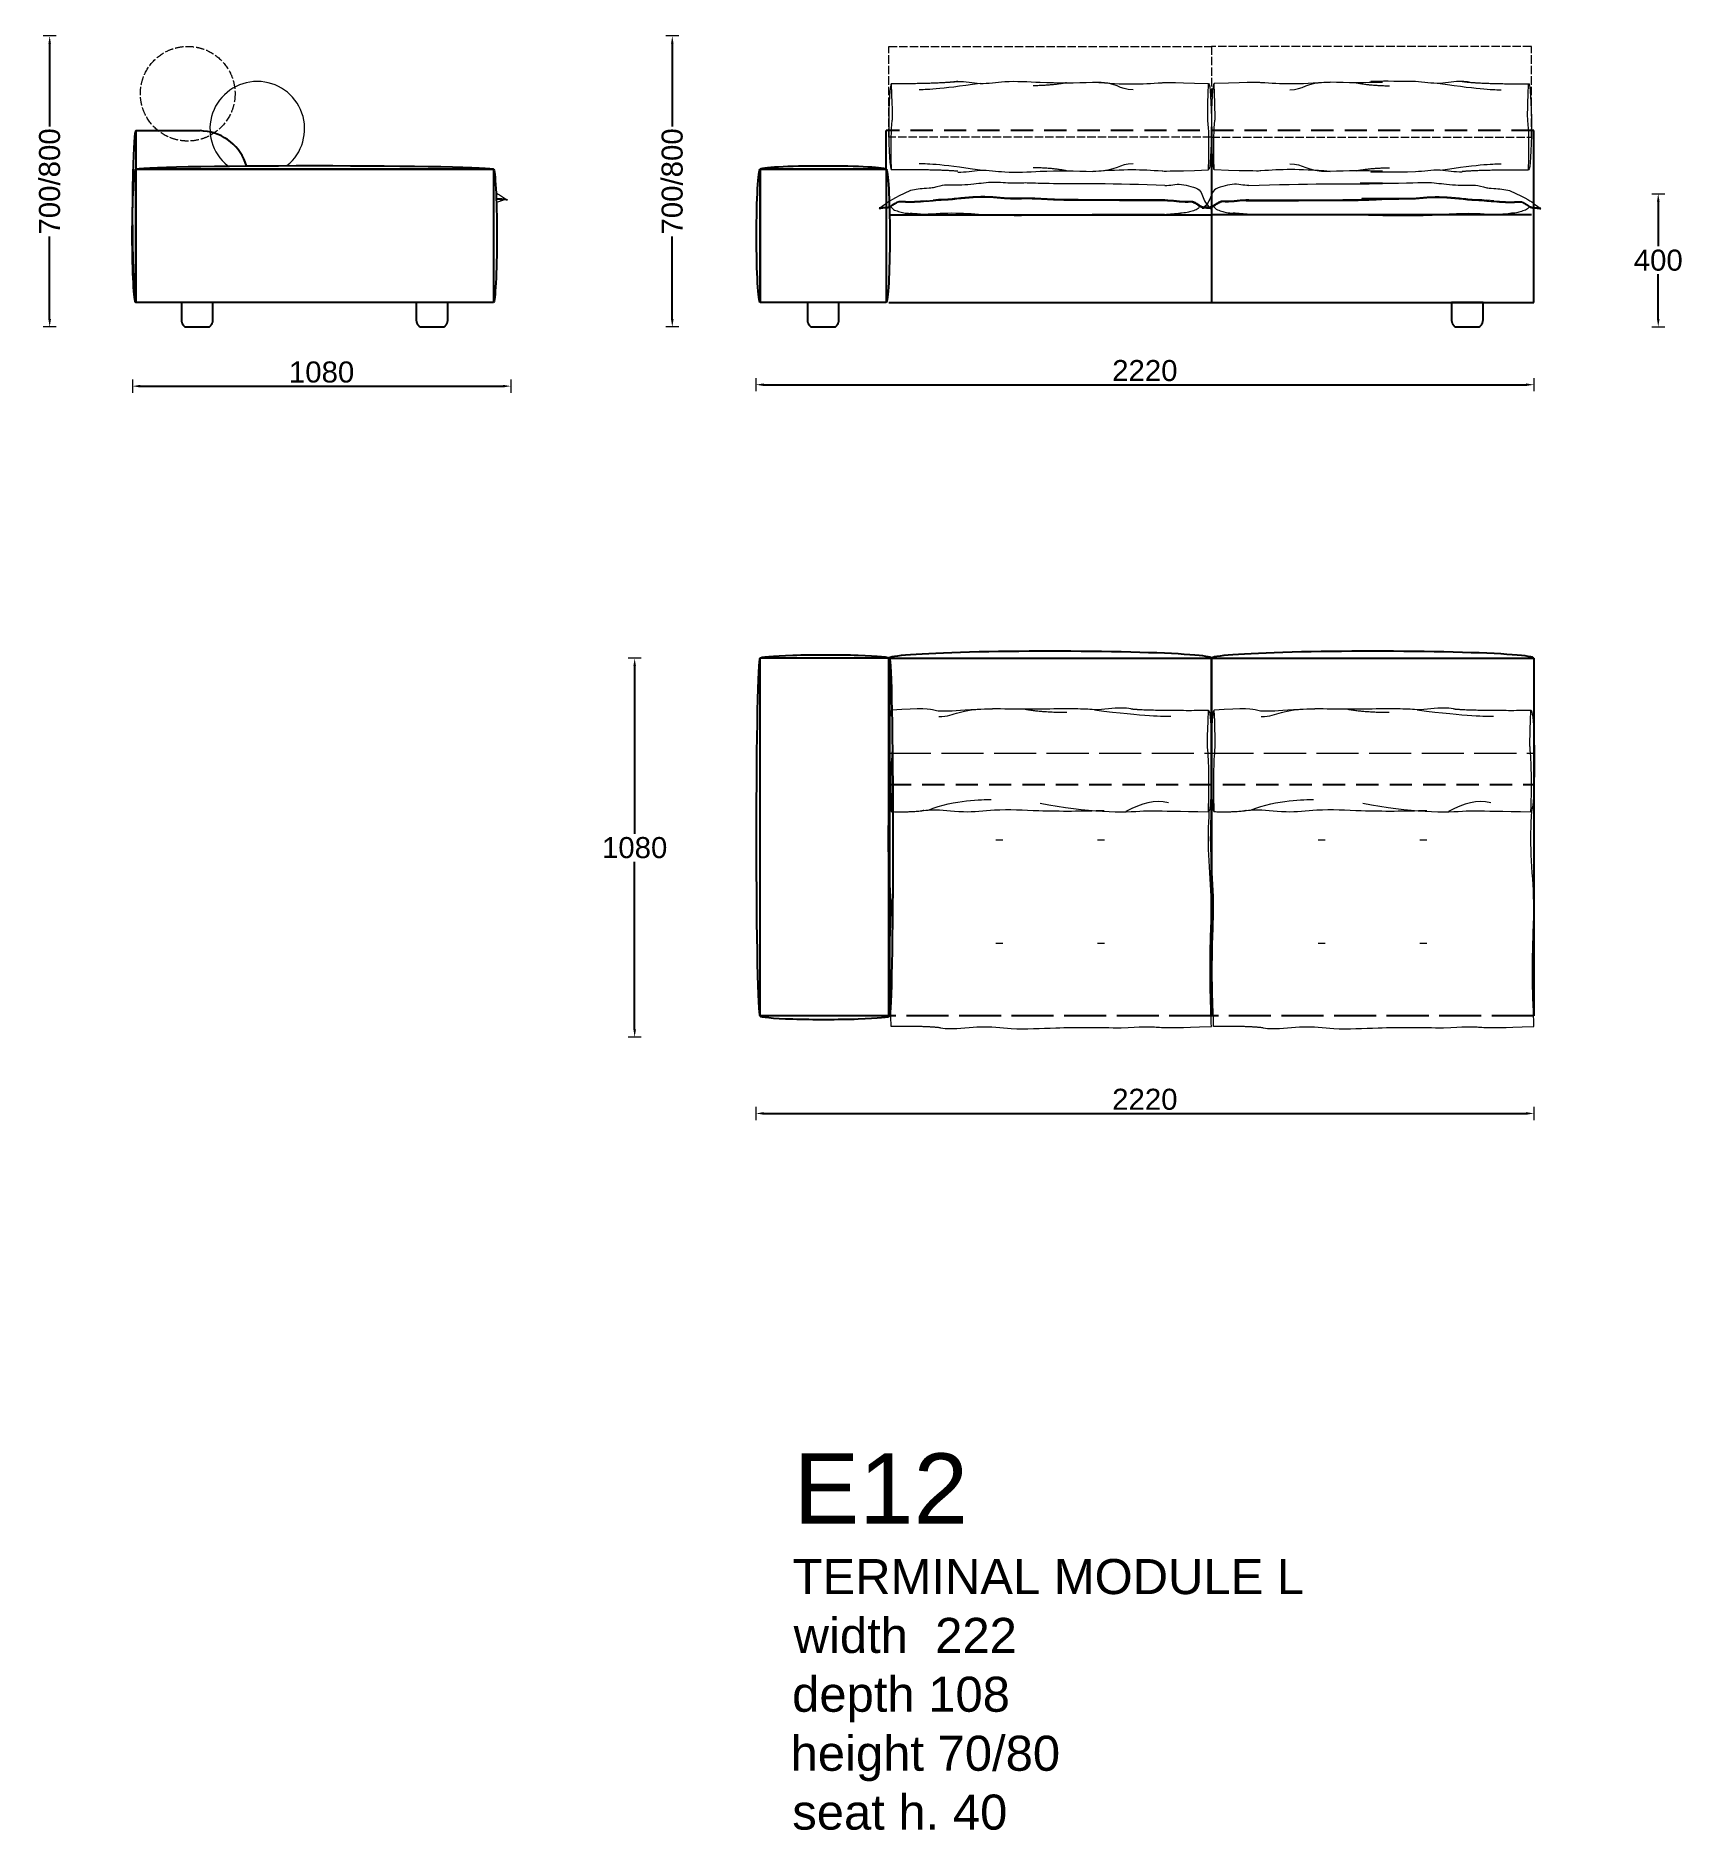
# Model space of a CAD drawing. Header units: millimetres. Extents: x 6668 to 47386, y -6732 to 35544.
# Drawn here: x 29141 to 33837, y 23814 to 28930 of the extents above; entities that cross this region are included whole.
import ezdxf

# ---------------------------------------------------------------- set-up
doc = ezdxf.new("R2010")
doc.units = ezdxf.units.MM
doc.linetypes.add('ACAD_ISO02W100', pattern=[15, 12, -3])
doc.linetypes.add('NASCOSTA', pattern=[9.525, 6.35, -3.175])
doc.layers.add('_ARREDO', color=7, linetype='Continuous')
doc.layers.add('TESTO', color=1, linetype='Continuous')
for name, color, linetype, lineweight in [('_CUSCINO SEDUTA', 8, 'Continuous', 9), ('_QUOTE', 1, 'Continuous', 9), ('_RULLO', 8, 'Continuous', 9)]:
    doc.layers.add(name, color=color, linetype=linetype, lineweight=lineweight)
doc.styles.add('Arial', font='arial.ttf')
doc.styles.get("Standard").update_dxf_attribs({"font": 'arial.ttf'})
doc.dimstyles.new('1_1', dxfattribs={"dimscale": 15, "dimtxt": 4, "dimasz": 1.5, "dimexe": 1.25, "dimexo": 2, "dimtad": 1, "dimtih": 1, "dimtoh": 1, "dimdec": 0, "dimtxsty": 'Standard', "dimcen": 2.5, "dimclrd": 256, "dimclre": 256, "dimclrt": 256, "dimadec": 0, "dimazin": 0, "dimtfac": 1, "dimtdec": 0, "dimtmove": 0, "dimatfit": 3, "dimfxl": 1.25, "dimfxlon": 1, "dimlwe": 0, "dimarcsym": 0})

msp = doc.modelspace()

# ---------------------------------------------------------------- texts
at = {"layer": 'TESTO', "style": 'Arial'}
for s, height, p in [('E12', 200, (31303.2, 24688.2)), ('TERMINAL MODULE L', 100, (31299.9, 24486.9)), ('width  222', 100, (31302.8, 24319.1)), ('depth 108', 100, (31298.4, 24151.4)), ('height 70/80', 100, (31294, 23983.1)), ('seat h. 40', 100, (31298.9, 23815.3))]:
    msp.add_text(s, height=height, dxfattribs=at).set_placement(p)

# ---------------------------------------------------------------- blocks, each defined once
blk = doc.blocks.new('mr_central_90')
at = {"layer": '_ARREDO'}
for p, q in [((-46, -101.99), (-46, 0.01)), ((-46, 0.01), (46, 0.01)), ((46, 0.01), (46, -101.99))]:
    blk.add_line(p, q, dxfattribs=at)
at = {"layer": '_ARREDO', "linetype": 'ACAD_ISO02W100'}
blk.add_line((46, -101.99), (-46, -101.99), dxfattribs=at)
at = {"layer": '_ARREDO'}
blk.add_ellipse((0, 0), major_axis=(46, 0.01), ratio=0.043679, start_param=-0.000011, end_param=3.141593, dxfattribs=at)
at = {"layer": '_CUSCINO SEDUTA'}
for p, q in [((-15.5, -51.74), (-13.5, -51.74)), ((13.5, -51.74), (15.5, -51.74)), ((-15.5, -81.24), (-13.5, -81.24)), ((13.5, -81.24), (15.5, -81.24))]:
    blk.add_line(p, q, dxfattribs=at)
at = {"layer": '_CUSCINO SEDUTA', "lineweight": 9}
for points, degree in [([(-46.11, -56.03), (-46.28, -51.96), (-46.22, -47.88), (-45.97, -43.81)], 3), ([(45.25, -56.05), (45.08, -51.89), (45.15, -47.72), (45.41, -43.56)], 3), ([(-45.38, -69.61), (-45.45, -65.09), (-45.92, -60.56), (-46.11, -56.03)], 3), ([(45.98, -69.63), (45.91, -65.11), (45.44, -60.59), (45.25, -56.05)], 3), ([(-45.57, -78.73), (-45.47, -75.69), (-45.33, -72.65), (-45.38, -69.61)], 3), ([(45.79, -78.75), (45.89, -75.71), (46.03, -72.67), (45.98, -69.63)], 3), ([(-45.62, -97.4), (-45.83, -91.16), (-45.77, -84.93), (-45.57, -78.73)], 3), ([(45.74, -97.43), (45.53, -91.19), (45.59, -84.96), (45.79, -78.75)], 3), ([(-45.36, -104.97), (-45.4, -102.45), (-45.53, -99.92), (-45.62, -97.4)], 3), ([(46, -104.99), (45.96, -102.47), (45.83, -99.95), (45.74, -97.43)], 3), ([(-31.25, -105.38), (-35.92, -104.86), (-45.36, -104.97)], 2), ([(-31.25, -105.38), (-30.37, -105.5), (-29.55, -105.57), (-28.74, -105.6)], 3), ([(-28.74, -105.6), (-26.1, -105.67), (-22.49, -105.16), (-19.87, -105.07)], 3), ([(-19.87, -105.07), (-16.96, -104.97), (-14.03, -105.38), (-11.08, -105.55)], 3), ([(-11.08, -105.55), (-6.88, -105.78), (-2.64, -105.52), (1.59, -105.37)], 3), ([(1.59, -105.37), (7.83, -105.16), (14.06, -105.21), (20.26, -105.42)], 3), ([(20.26, -105.42), (32.13, -104.67), (27.94, -105.33), (34.47, -105.26)], 3), ([(34.47, -105.26), (35.15, -105.31), (35.84, -105.38), (46, -104.99)], 3)]:
    blk.add_open_spline(points, degree=degree, dxfattribs=at)
at = {"layer": '_RULLO', "linetype": 'ACAD_ISO02W100'}
blk.add_lwpolyline([(-46, -0.01), (-46, -27.01), (46, -27.01), (46, -0.01)], close=True, dxfattribs=at)
at = {"layer": '_RULLO'}
blk.add_ellipse((-45.19, -29.31), major_axis=(0, 14.51), ratio=0.069077, start_param=0, end_param=3.141593, dxfattribs=at)
at = {"layer": '_RULLO', "extrusion": (0, 0, -1)}
blk.add_ellipse((45.17, -29.33), major_axis=(0, 14.51), ratio=0.069077, start_param=0, end_param=3.141593, dxfattribs=at)
at = {"layer": '_RULLO', "lineweight": 9}
for points, degree in [([(-33.17, -14.8), (-33.85, -14.42), (-36.86, -14.25), (-45.19, -14.8)], 3), ([(-44.92, -25.33), (-44.86, -24.64), (-44.8, -23.96), (-45.19, -14.8)], 3), ([(-16.45, -14.37), (-29.32, -15.12), (-31.08, -15.36), (-33.17, -14.8)], 3), ([(-31.79, -16.58), (-26.61, -16.58), (-26.61, -14.37), (-16.45, -14.37)], 3), ([(2.22, -14.42), (-4.02, -14.63), (-10.25, -14.57), (-16.45, -14.37)], 3), ([(-7.11, -14.55), (-1.61, -15.4), (4.73, -15.4)], 2), ([(10.02, -14.5), (8.27, -14.55), (6.45, -14.27), (2.22, -14.42)], 3), ([(12.68, -14.72), (11.58, -14.61), (11.1, -14.47), (10.02, -14.5)], 3), ([(20.55, -14.19), (17.91, -14.12), (15.31, -14.63), (12.68, -14.72)], 3), ([(12.68, -14.72), (27.39, -16.54), (32.41, -16.54), (34.44, -16.54)], 3), ([(23.06, -14.41), (22.19, -14.29), (21.36, -14.22), (20.55, -14.19)], 3), ([(23.06, -14.41), (27.73, -14.93), (45.17, -14.82)], 2), ([(44.91, -25.35), (44.85, -24.67), (44.79, -23.98), (45.17, -14.82)], 3), ([(-45.19, -43.82), (-45.47, -34.52), (-45.31, -29.91), (-44.92, -25.33)], 3), ([(45.17, -43.84), (45.46, -34.54), (45.29, -29.93), (44.91, -25.35)], 3), ([(-34.82, -43.27), (-27, -40.28), (-19.38, -40.28), (-16.86, -40.28)], 3), ([(33.72, -41.22), (29.7, -40.28), (26.26, -41.27), (21.63, -43.66)], 3), ([(-36.07, -43.41), (-37.66, -43.96), (-45.19, -43.82)], 2), ([(-36.07, -43.41), (-35.2, -43.29), (-34.38, -43.22), (-33.57, -43.19)], 3), ([(-33.57, -43.19), (-30.93, -43.11), (-28.32, -43.63), (-24.7, -43.72)], 3), ([(-24.7, -43.72), (-21.79, -43.82), (-18.86, -43.4), (-15.91, -43.24)], 3), ([(-15.91, -43.24), (-11.71, -43.01), (-7.47, -43.27), (-3.24, -43.42)], 3), ([(-3.24, -43.42), (3, -43.63), (9.23, -43.57), (15.43, -43.37)], 3), ([(-2.83, -41.27), (10.47, -44.06), (21.49, -43.96), (26.64, -43.53)], 3), ([(26.64, -43.53), (27.33, -43.47), (28.01, -43.41), (45.17, -43.8)], 3)]:
    blk.add_open_spline(points, degree=degree, dxfattribs=at)
blk = doc.blocks.new('armrest_38')
at = {"layer": '_ARREDO'}
for p, q in [((-19, -101.99), (-19, 0.01)), ((-19, -0.01), (18, 0.01)), ((18, -101.99), (18, 0.01)), ((-19, -101.99), (18, -101.99))]:
    blk.add_line(p, q, dxfattribs=at)
at = {"layer": '_ARREDO', "extrusion": (0, 0, -1)}
for centre, major_axis, ratio, start_param, end_param in [((-19, -50.99), (0, 51), 0.019608, 3.141593, 6.283185), ((-0.5, -101.99), (-18.5, 0), 0.054047, 3.14149, 6.304844)]:
    blk.add_ellipse(centre, major_axis=major_axis, ratio=ratio, start_param=start_param, end_param=end_param, dxfattribs=at)
at = {"layer": '_ARREDO'}
for centre, major_axis, ratio, start_param, end_param in [((-0.5, 0.01), (18.5, 0), 0.054047, -0.000103, 3.163251), ((18, -50.99), (0, 51), 0.019608, 3.141593, 6.283185)]:
    blk.add_ellipse(centre, major_axis=major_axis, ratio=ratio, start_param=start_param, end_param=end_param, dxfattribs=at)
blk = doc.blocks.new('*D346')
at = {"layer": '_QUOTE', "lineweight": 0, "transparency": 16777216}
for p, q in [((29416.3, 27950.2), (29416.3, 27912.7)), ((30496, 27950.2), (30496, 27912.7))]:
    blk.add_line(p, q, dxfattribs=at)
at = {"layer": '_QUOTE', "lineweight": -2, "transparency": 16777216}
blk.add_line((29438.8, 27931.4), (30473.5, 27931.4), dxfattribs=at)
at = {"layer": '_QUOTE', "transparency": 16777216}
for points in [[(29438.8, 27935.2), (29438.8, 27927.7), (29416.3, 27931.4)], [(30473.5, 27935.2), (30473.5, 27927.7), (30496, 27931.4)]]:
    blk.add_solid(points, dxfattribs=at)
at = {"layer": 'Defpoints', "color": 0, "transparency": 16777216}
for p in [(29416.3, 28459.2), (30496, 28463.3), (30496, 27931.4)]:
    blk.add_point(p, dxfattribs=at)
at = {"layer": '_QUOTE', "transparency": 16777216, "insert": (29956.1, 27971.4), "char_height": 60, "attachment_point": 5}
blk.add_mtext('1080', dxfattribs=at)
blk = doc.blocks.new('*D235')
at = {"layer": '_QUOTE', "lineweight": 0, "transparency": 16777216}
for p, q in [((31194.9, 27954.3), (31194.9, 27916.8)), ((33414.5, 27954.3), (33414.5, 27916.8))]:
    blk.add_line(p, q, dxfattribs=at)
at = {"layer": '_QUOTE', "lineweight": -2, "transparency": 16777216}
blk.add_line((31217.4, 27935.5), (33392, 27935.5), dxfattribs=at)
at = {"layer": '_QUOTE', "transparency": 16777216}
for points in [[(31217.4, 27939.3), (31217.4, 27931.8), (31194.9, 27935.5)], [(33392, 27939.3), (33392, 27931.8), (33414.5, 27935.5)]]:
    blk.add_solid(points, dxfattribs=at)
at = {"layer": 'Defpoints', "color": 0, "transparency": 16777216}
for p in [(33414.5, 28360.2), (31194.9, 28292.3), (33414.5, 27935.5)]:
    blk.add_point(p, dxfattribs=at)
at = {"layer": '_QUOTE', "transparency": 16777216, "insert": (32304.7, 27975.5), "char_height": 60, "attachment_point": 5}
blk.add_mtext('2220', dxfattribs=at)
blk = doc.blocks.new('*D236')
at = {"layer": '_QUOTE', "lineweight": 0, "transparency": 16777216}
for p, q in [((31194.9, 25876.3), (31194.9, 25838.8)), ((33414.5, 25876.3), (33414.5, 25838.8))]:
    blk.add_line(p, q, dxfattribs=at)
at = {"layer": '_QUOTE', "lineweight": -2, "transparency": 16777216}
blk.add_line((31217.4, 25857.5), (33392, 25857.5), dxfattribs=at)
at = {"layer": '_QUOTE', "transparency": 16777216}
for points in [[(31217.4, 25861.3), (31217.4, 25853.8), (31194.9, 25857.5)], [(33392, 25861.3), (33392, 25853.8), (33414.5, 25857.5)]]:
    blk.add_solid(points, dxfattribs=at)
at = {"layer": 'Defpoints', "color": 0, "transparency": 16777216}
for p in [(33414.5, 26282.2), (31194.9, 26214.3), (33414.5, 25857.5)]:
    blk.add_point(p, dxfattribs=at)
at = {"layer": '_QUOTE', "transparency": 16777216, "insert": (32304.7, 25897.5), "char_height": 60, "attachment_point": 5}
blk.add_mtext('2220', dxfattribs=at)
blk = doc.blocks.new('*D237')
at = {"layer": '_QUOTE', "lineweight": 0, "transparency": 16777216}
for p, q in [((30868, 27155.5), (30830.5, 27155.5)), ((30868, 26075), (30830.5, 26075))]:
    blk.add_line(p, q, dxfattribs=at)
at = {"layer": '_QUOTE', "lineweight": -2, "transparency": 16777216}
for p, q in [((30849.2, 27133), (30849.2, 26655.3)), ((30849.2, 26097.5), (30849.2, 26575.2))]:
    blk.add_line(p, q, dxfattribs=at)
at = {"layer": '_QUOTE', "transparency": 16777216}
for points in [[(30845.5, 27133), (30853, 27133), (30849.2, 27155.5)], [(30845.5, 26097.5), (30853, 26097.5), (30849.2, 26075)]]:
    blk.add_solid(points, dxfattribs=at)
at = {"layer": 'Defpoints', "color": 0, "transparency": 16777216}
for p in [(30849.2, 27155.5), (32574.9, 27155.5), (32493.6, 26075)]:
    blk.add_point(p, dxfattribs=at)
at = {"layer": '_QUOTE', "transparency": 16777216, "insert": (30849.2, 26615.2), "char_height": 60, "attachment_point": 5}
blk.add_mtext('1080', dxfattribs=at)
blk = doc.blocks.new('*D273')
at = {"layer": '_QUOTE', "lineweight": 0, "transparency": 16777216}
for p, q in [((29199.1, 28930.2), (29161.6, 28930.2)), ((29199.1, 28100.3), (29161.6, 28100.3))]:
    blk.add_line(p, q, dxfattribs=at)
at = {"layer": '_QUOTE', "lineweight": -2, "transparency": 16777216}
for p, q in [((29180.3, 28907.7), (29180.3, 28672.1)), ((29180.3, 28122.8), (29180.3, 28358.4))]:
    blk.add_line(p, q, dxfattribs=at)
at = {"layer": '_QUOTE', "transparency": 16777216}
for points in [[(29176.6, 28907.7), (29184.1, 28907.7), (29180.3, 28930.2)], [(29176.6, 28122.8), (29184.1, 28122.8), (29180.3, 28100.3)]]:
    blk.add_solid(points, dxfattribs=at)
at = {"layer": 'Defpoints', "color": 0, "transparency": 16777216}
for p in [(29750.4, 28930.2), (29180.3, 28100.3), (29942.8, 28100.3)]:
    blk.add_point(p, dxfattribs=at)
at = {"layer": '_QUOTE', "transparency": 16777216, "insert": (29180.3, 28515.2), "char_height": 60, "attachment_point": 5, "rotation": 90}
blk.add_mtext('700/800', dxfattribs=at)
blk = doc.blocks.new('*D274')
at = {"layer": '_QUOTE', "lineweight": 0, "transparency": 16777216}
for p, q in [((30975.3, 28930.2), (30937.8, 28930.2)), ((30975.3, 28100.3), (30937.8, 28100.3))]:
    blk.add_line(p, q, dxfattribs=at)
at = {"layer": '_QUOTE', "lineweight": -2, "transparency": 16777216}
for p, q in [((30956.5, 28907.7), (30956.5, 28672.1)), ((30956.5, 28122.8), (30956.5, 28358.4))]:
    blk.add_line(p, q, dxfattribs=at)
at = {"layer": '_QUOTE', "transparency": 16777216}
for points in [[(30952.8, 28907.7), (30960.3, 28907.7), (30956.5, 28930.2)], [(30952.8, 28122.8), (30960.3, 28122.8), (30956.5, 28100.3)]]:
    blk.add_solid(points, dxfattribs=at)
at = {"layer": 'Defpoints', "color": 0, "transparency": 16777216}
for p in [(31526.6, 28930.2), (30956.5, 28100.3), (31719, 28100.3)]:
    blk.add_point(p, dxfattribs=at)
at = {"layer": '_QUOTE', "transparency": 16777216, "insert": (30956.5, 28515.2), "char_height": 60, "attachment_point": 5, "rotation": 90}
blk.add_mtext('700/800', dxfattribs=at)
blk = doc.blocks.new('*D302')
at = {"layer": '_QUOTE', "lineweight": 0, "transparency": 16777216}
for p, q in [((33750.6, 28480.3), (33788.1, 28480.3)), ((33750.6, 28100.3), (33788.1, 28100.3))]:
    blk.add_line(p, q, dxfattribs=at)
at = {"layer": '_QUOTE', "lineweight": -2, "transparency": 16777216}
for p, q in [((33769.3, 28457.8), (33769.3, 28330.3)), ((33769.3, 28122.8), (33769.3, 28250.3))]:
    blk.add_line(p, q, dxfattribs=at)
at = {"layer": '_QUOTE', "transparency": 16777216}
for points in [[(33765.6, 28457.8), (33773.1, 28457.8), (33769.3, 28480.3)], [(33765.6, 28122.8), (33773.1, 28122.8), (33769.3, 28100.3)]]:
    blk.add_solid(points, dxfattribs=at)
at = {"layer": 'Defpoints', "color": 0, "transparency": 16777216}
for p in [(33125.8, 28480.3), (33125.8, 28100.3), (33769.3, 28100.3)]:
    blk.add_point(p, dxfattribs=at)
at = {"layer": '_QUOTE', "transparency": 16777216, "insert": (33769.3, 28290.3), "char_height": 60, "attachment_point": 5}
blk.add_mtext('400', dxfattribs=at)
blk = doc.blocks.new('PIEDINO MIAMI SOFT_PANAMA H7CM')
at = {"color": 0, "linetype": 'ByBlock', "lineweight": -2}
for points in [[(45, 0), (-45, 0)], [(-45, 0), (-45, -50.4)], [(-45, -50.4), (-45, -51.2), (-44.9, -52), (-44.8, -52.9), (-44.7, -53.7), (-44.5, -54.5), (-44.4, -55.3), (-44.2, -56.1), (-43.9, -56.9), (-43.7, -57.7), (-43.4, -58.5), (-43.1, -59.3), (-42.7, -60), (-42.4, -60.8), (-42, -61.5), (-41.6, -62.2), (-41.1, -63), (-40.7, -63.6), (-40.2, -64.3), (-39.7, -65), (-39.1, -65.6), (-38.6, -66.2), (-38, -66.8), (-37.4, -67.4), (-36.8, -68), (-36.1, -68.5), (-35.5, -69), (-34.8, -69.5), (-34.1, -70)], [(34.1, -70), (34.8, -69.5), (35.5, -69), (36.1, -68.5), (36.8, -68), (37.4, -67.4), (38, -66.8), (38.6, -66.2), (39.1, -65.6), (39.7, -65), (40.2, -64.3), (40.7, -63.6), (41.1, -63), (41.6, -62.2), (42, -61.5), (42.4, -60.8), (42.7, -60), (43.1, -59.3), (43.4, -58.5), (43.7, -57.7), (43.9, -56.9), (44.2, -56.1), (44.4, -55.3), (44.5, -54.5), (44.7, -53.7), (44.8, -52.9), (44.9, -52), (45, -51.2), (45, -50.4)], [(45, -50.4), (45, 0)], [(-34.1, -70), (34.1, -70)]]:
    blk.add_lwpolyline(points, dxfattribs=at)

# ---------------------------------------------------------------- dimensions: what is measured, and where the dimension line sits
at = {"layer": '_QUOTE'}
for base, p1, p2, picture, middle in [((29180.3, 28100.3), (29750.4, 28930.2), (29942.8, 28100.3), '*D273', (29180.3, 28515.2)), ((30956.5, 28100.3), (31526.6, 28930.2), (31719, 28100.3), '*D274', (30956.5, 28515.2))]:
    dim = msp.add_linear_dim(base=base, p1=p1, p2=p2, angle=90, text='700/800', dimstyle='1_1', dxfattribs=at)
    dim.commit()
    dim.dimension.update_dxf_attribs({"geometry": picture, "text_midpoint": middle, "text_rotation": 90})
for base, p1, p2, picture, middle in [((30496, 27931.4), (29416.3, 28459.2), (30496, 28463.3), '*D346', (29956.1, 27971.4)), ((33414.5, 27935.5), (31194.9, 28292.3), (33414.5, 28360.2), '*D235', (32304.7, 27975.5)), ((33414.5, 25857.5), (31194.9, 26214.3), (33414.5, 26282.2), '*D236', (32304.7, 25897.5))]:
    dim = msp.add_linear_dim(base=base, p1=p1, p2=p2, dimstyle='1_1', dxfattribs=at)
    dim.commit()
    dim.dimension.update_dxf_attribs({"geometry": picture, "text_midpoint": middle})
dim = msp.add_linear_dim(base=(33769.3, 28100.3), p1=(33125.8, 28480.3), p2=(33125.8, 28100.3), angle=90, text='400', dimstyle='1_1', dxfattribs=at)
dim.commit()
dim.dimension.update_dxf_attribs({"geometry": '*D302', "text_midpoint": (33769.3, 28290.3)})
dim = msp.add_linear_dim(base=(30849.231, 27155.4833), p1=(32493.5749, 26075.0016), p2=(32574.894, 27155.4833), angle=90, dimstyle='1_1', dxfattribs=at)
dim.commit()
dim.dimension.update_dxf_attribs({"geometry": '*D237', "text_midpoint": (30849.231, 26615.2424)})

# ---------------------------------------------------------------- linework, layer by layer
at = {"layer": '_ARREDO'}
for p, q in [((29426.1, 28660), (29426.1, 28170.3)), ((29426.1, 28660), (29587.5, 28660)), ((31566.9, 28550.1), (31566.9, 28660)), ((32494.5, 28671), (32494.5, 28170.3)), ((33414.5, 28170.3), (33414.5, 28660)), ((30446.1, 28550.3), (29426.1, 28550.3)), ((29426.1, 28550.3), (29426.1, 28170.3)), ((30446.1, 28550.3), (30446.1, 28170.3)), ((31566.9, 28550.1), (31206.9, 28550.1)), ((31206.9, 28550.1), (31206.9, 28170.3)), ((31206.9, 28170.3), (31206.9, 28550.1)), ((31206.9, 28550.1), (31566.9, 28550.1)), ((31566.9, 28550.1), (31566.9, 28170.3)), ((31566.9, 28550.1), (31566.9, 28170.3)), ((31574, 28420.3), (32494.5, 28420.3)), ((33407.4, 28420.3), (32494.5, 28420.3)), ((31566.9, 28170.3), (31206.9, 28170.3)), ((31436.9, 28170.3), (31316.9, 28170.3)), ((31574, 28170.3), (32494.5, 28170.3)), ((32494.5, 28170.3), (33414.5, 28170.3))]:
    msp.add_line(p, q, dxfattribs=at)
for points in [[(29426.1, 28660), (29610, 28660)], [(29619.5, 28658.5), (29610, 28660)]]:
    msp.add_lwpolyline(points, dxfattribs=at)
at = {"layer": '_ARREDO', "linetype": 'NASCOSTA', "ltscale": 10}
for points in [[(33414.5, 28660), (31566.9, 28660)], [(31574.5, 26795.4), (33414.5, 26795.4)]]:
    msp.add_lwpolyline(points, dxfattribs=at)
at = {"layer": '_ARREDO'}
msp.add_lwpolyline([(30446.1, 28170.3), (29426.1, 28170.3), (29426.1, 28550.3), (30446.1, 28550.3)], close=True, dxfattribs=at)
msp.add_arc((29609.2, 28520.6), 138.3, 16.3327, 85.719, dxfattribs=at)
msp.add_ellipse((29426.1, 28415.4), major_axis=(0, 244.6), ratio=0.040884, start_param=0, end_param=3.141593, dxfattribs=at)
at = {"layer": '_ARREDO', "extrusion": (0, 0, -1)}
for centre, major_axis, ratio in [((29426.1, 28360.3), (0, 190), 0.052632), ((29936.1, 28550.3), (510, 0), 0.019608), ((30446.1, 28360.3), (0, -190), 0.052632), ((31206.9, 28360.2), (0, 189.9), 0.052652), ((31386.9, 28550.1), (180, 0), 0.055556), ((31566.9, 28360.2), (0, -189.9), 0.052652)]:
    msp.add_ellipse(centre, major_axis=major_axis, ratio=ratio, start_param=3.141593, end_param=6.283185, dxfattribs=at)
at = {"layer": '_CUSCINO SEDUTA'}
for p, q in [((31681.3, 28459.9), (31701, 28461.3)), ((33300.2, 28459.9), (33280.5, 28461.3))]:
    msp.add_line(p, q, dxfattribs=at)
for points, degree in [([(31752.2, 28504.3), (31740.1, 28504.8), (31730.3, 28506), (31701, 28496.7)], 3), ([(31816.6, 28507.3), (31793.6, 28504.9), (31770.4, 28503.7), (31752.2, 28504.3)], 3), ([(31872.6, 28512.3), (31853.9, 28512.1), (31835.4, 28509.3), (31816.6, 28507.3)], 3), ([(31928, 28510.2), (31909.5, 28510.5), (31891, 28512.7), (31872.6, 28512.3)], 3), ([(31969.3, 28510.7), (31955.6, 28510.9), (31941.8, 28510), (31928, 28510.2)], 3), ([(32031.4, 28508.9), (31997.9, 28509.4), (31983.6, 28510.6), (31969.3, 28510.7)], 3), ([(32362, 28503.3), (32225.7, 28509.7), (32094.8, 28507.9), (32031.4, 28508.9)], 3), ([(32362, 28503.3), (32376.7, 28503.3), (32391.2, 28509), (32409.6, 28506.7)], 3), ([(32409.6, 28506.7), (32418.2, 28505.6), (32427.7, 28502.8), (32435.8, 28500.7)], 3), ([(32435.8, 28500.7), (32446.1, 28498), (32454.2, 28496.5), (32459.8, 28491)], 3), ([(32527.2, 28500.7), (32516.9, 28498), (32508.7, 28496.5), (32503.1, 28491)], 3), ([(32553.4, 28506.7), (32544.7, 28505.6), (32535.2, 28502.8), (32527.2, 28500.7)], 3), ([(32601, 28503.3), (32586.2, 28503.3), (32571.7, 28509), (32553.4, 28506.7)], 3), ([(32601, 28503.3), (32763.4, 28509.7), (32894.3, 28507.9), (32957.1, 28508.9)], 3), ([(32919.3, 28510.7), (32933, 28510.9), (32946.8, 28510), (32960.6, 28510.2)], 3), ([(32957.1, 28508.9), (32990.6, 28509.4), (33004.9, 28510.6), (32919.3, 28510.7)], 3), ([(32960.6, 28510.2), (33071.9, 28510.5), (33090.4, 28512.7), (33108.9, 28512.3)], 3), ([(33108.9, 28512.3), (33127.5, 28512.1), (33146.1, 28509.3), (33164.8, 28507.3)], 3), ([(33164.8, 28507.3), (33187.8, 28504.9), (33211, 28503.7), (33229.2, 28504.3)], 3), ([(33229.2, 28504.3), (33241.3, 28504.8), (33251.2, 28506), (33280.5, 28496.7)], 3), ([(30455, 28481.8), (30458.2, 28480), (30460.7, 28478.4), (30463.2, 28476.8)], 3), ([(30455.3, 28467.3), (30459.6, 28466.5), (30464.7, 28466.5), (30469.5, 28466.2)], 3), ([(30455.4, 28464.9), (30459.7, 28464.2), (30464.7, 28464.1), (30469.5, 28463.8)], 3), ([(30478, 28463.3), (30469.5, 28459.4), (30462.1, 28457.3), (30455.5, 28455.9)], 3), ([(30463.2, 28476.8), (30470.9, 28472), (30478.7, 28467.2), (30486.4, 28462.4)], 3), ([(30469.5, 28466.2), (30473.7, 28466), (30477.8, 28465.6), (30481.9, 28465.2)], 3), ([(30469.5, 28463.8), (30475.3, 28463.6), (30480.9, 28463), (30486.4, 28462.5)], 3), ([(31566, 28451.5), (31559.7, 28446.6), (31553.3, 28441.9), (31546.9, 28437.1)], 3), ([(31636.2, 28489.5), (31583.2, 28465), (31574.7, 28458.2), (31566, 28451.5)], 3), ([(31583.3, 28447.5), (31580.5, 28445.6), (31577.7, 28443.5), (31574.1, 28442.4)], 3), ([(31592.9, 28453.5), (31589.6, 28451.5), (31586.4, 28449.6), (31583.3, 28447.5)], 3), ([(31592.9, 28451.2), (31589.6, 28449.2), (31586.4, 28447.3), (31583.3, 28445.2)], 3), ([(31602.6, 28457.9), (31599, 28457.2), (31595.9, 28455.3), (31592.9, 28453.5)], 3), ([(31602.6, 28455.6), (31599, 28454.9), (31595.9, 28452.9), (31592.9, 28451.2)], 3), ([(31613.4, 28458), (31609.6, 28458.2), (31605.9, 28458.5), (31602.6, 28457.9)], 3), ([(31613.4, 28455.6), (31609.6, 28455.9), (31605.9, 28456.2), (31602.6, 28455.6)], 3), ([(31681.3, 28459.9), (31659, 28458), (31636.8, 28456.5), (31613.4, 28458)], 3), ([(31681.3, 28457.5), (31659, 28455.6), (31636.8, 28454.2), (31613.4, 28455.6)], 3), ([(31681.3, 28495.4), (31665.8, 28494.4), (31650.5, 28492.9), (31636.2, 28489.5)], 3), ([(31701, 28496.7), (31697.3, 28496.5), (31693.7, 28496.3), (31681.3, 28495.4)], 3), ([(31701, 28459.2), (31697.3, 28458.9), (31693.7, 28458.6), (31681.3, 28457.5)], 3), ([(31730.4, 28463.8), (31720.6, 28463.5), (31710.8, 28463.6), (31701, 28461.3)], 3), ([(31731.7, 28461.4), (31721.5, 28461), (31711.3, 28461.2), (31701, 28459.2)], 3), ([(31779.5, 28468.2), (31763.1, 28466.5), (31746.8, 28464.4), (31730.4, 28463.8)], 3), ([(31780.9, 28465.8), (31764.4, 28464.1), (31748.2, 28462), (31731.7, 28461.4)], 3), ([(31871.3, 28471.1), (31840.8, 28473.1), (31809.9, 28471.3), (31779.5, 28468.2)], 3), ([(31872.6, 28468.6), (31842.2, 28470.7), (31811.3, 28468.9), (31780.9, 28465.8)], 3), ([(31913.5, 28467.6), (31899.4, 28468.3), (31885.4, 28470.1), (31871.3, 28471.1)], 3), ([(31914.9, 28465.2), (31900.7, 28465.9), (31886.7, 28467.7), (31872.6, 28468.6)], 3), ([(31964.5, 28467.6), (31947.5, 28467.6), (31930.4, 28466.9), (31913.5, 28467.6)], 3), ([(31965.9, 28465.2), (31948.8, 28465.2), (31931.8, 28464.4), (31914.9, 28465.2)], 3), ([(32034.6, 28464.9), (32011.3, 28466.3), (31988, 28467.7), (31964.5, 28467.6)], 3), ([(32036, 28462.5), (32012.6, 28463.8), (31989.3, 28465.2), (31965.9, 28465.2)], 3), ([(32362, 28462.6), (32072.5, 28462.8), (32053.5, 28463.8), (32034.6, 28464.9)], 3), ([(32369.4, 28460.2), (32077.9, 28460.2), (32056.9, 28461.3), (32036, 28462.5)], 3), ([(32362, 28462.6), (32383.3, 28462.9), (32405.9, 28458), (32429.8, 28459)], 3), ([(32369.4, 28460.2), (32382.8, 28460.4), (32405, 28455.5), (32428.5, 28456.5)], 3), ([(32428.5, 28456.5), (32432.2, 28456.7), (32435.9, 28457), (32439.2, 28456.4)], 3), ([(32429.8, 28459), (32433.6, 28459.1), (32437.3, 28459.4), (32440.6, 28458.8)], 3), ([(32439.2, 28456.4), (32442.9, 28455.7), (32445.9, 28453.8), (32448.9, 28452)], 3), ([(32440.6, 28458.8), (32444.3, 28458.1), (32447.3, 28456.2), (32450.2, 28454.5)], 3), ([(32448.9, 28452), (32452.3, 28450), (32455.4, 28448.1), (32458.6, 28446)], 3), ([(32450.2, 28454.5), (32453.6, 28452.4), (32456.8, 28450.5), (32460, 28448.4)], 3), ([(32459.8, 28491), (32468.3, 28482.9), (32471.1, 28466.1), (32477.5, 28455.3)], 3), ([(32460, 28448.4), (32462.7, 28446.5), (32465.5, 28444.4), (32469.1, 28443.3)], 3), ([(32485.4, 28455.3), (32480.8, 28447.5), (32474.5, 28442.7), (32468, 28437.9)], 3), ([(32477.5, 28455.3), (32482.1, 28447.5), (32488.5, 28442.7), (32494.9, 28437.9)], 3), ([(32503.1, 28491), (32494.7, 28482.9), (32491.8, 28466.1), (32485.4, 28455.3)], 3), ([(32503, 28448.4), (32500.2, 28446.5), (32497.4, 28444.4), (32493.8, 28443.3)], 3), ([(32512.7, 28454.5), (32509.3, 28452.4), (32506.1, 28450.5), (32503, 28448.4)], 3), ([(32514.1, 28452), (32510.6, 28450), (32507.5, 28448.1), (32504.3, 28446)], 3), ([(32522.4, 28458.8), (32518.7, 28458.1), (32515.6, 28456.2), (32512.7, 28454.5)], 3), ([(32523.7, 28456.4), (32520, 28455.7), (32517, 28453.8), (32514.1, 28452)], 3), ([(32533.1, 28459), (32529.3, 28459.1), (32525.6, 28459.4), (32522.4, 28458.8)], 3), ([(32534.4, 28456.5), (32530.7, 28456.7), (32527, 28457), (32523.7, 28456.4)], 3), ([(32601, 28462.6), (32579.7, 28462.9), (32557, 28458), (32533.1, 28459)], 3), ([(32593.5, 28460.2), (32580.1, 28460.4), (32558, 28455.5), (32534.4, 28456.5)], 3), ([(32593.5, 28460.2), (32910.6, 28460.2), (32931.6, 28461.3), (32952.5, 28462.5)], 3), ([(32601, 28462.6), (32916, 28462.8), (32935, 28463.8), (32953.9, 28464.9)], 3), ([(32922.7, 28465.2), (32939.8, 28465.2), (32956.8, 28464.4), (33066.6, 28465.2)], 3), ([(32924.1, 28467.6), (32941.1, 28467.6), (32958.2, 28466.9), (33068, 28467.6)], 3), ([(32952.5, 28462.5), (32975.9, 28463.8), (32999.2, 28465.2)], 2), ([(32953.9, 28464.9), (32977.3, 28466.3), (33000.6, 28467.7)], 2), ([(33066.6, 28465.2), (33080.7, 28465.9), (33094.7, 28467.7), (33108.9, 28468.6)], 3), ([(33068, 28467.6), (33082, 28468.3), (33096.1, 28470.1), (33110.2, 28471.1)], 3), ([(33108.9, 28468.6), (33139.3, 28470.7), (33170.2, 28468.9), (33200.6, 28465.8)], 3), ([(33110.2, 28471.1), (33140.6, 28473.1), (33171.6, 28471.3), (33201.9, 28468.2)], 3), ([(33200.6, 28465.8), (33217, 28464.1), (33233.3, 28462), (33249.7, 28461.4)], 3), ([(33201.9, 28468.2), (33218.4, 28466.5), (33234.6, 28464.4), (33251.1, 28463.8)], 3), ([(33249.7, 28461.4), (33259.9, 28461), (33270.2, 28461.2), (33280.4, 28459.2)], 3), ([(33251.1, 28463.8), (33260.8, 28463.5), (33270.7, 28463.6), (33280.5, 28461.3)], 3), ([(33280.4, 28496.7), (33284.1, 28496.5), (33287.7, 28496.3), (33300.2, 28495.4)], 3), ([(33280.4, 28459.2), (33284.1, 28458.9), (33287.7, 28458.6), (33300.2, 28457.5)], 3), ([(33300.2, 28495.4), (33315.7, 28494.4), (33330.9, 28492.9), (33345.2, 28489.5)], 3), ([(33300.2, 28459.9), (33322.4, 28458), (33344.6, 28456.5), (33368.1, 28458)], 3), ([(33300.2, 28457.5), (33322.4, 28455.6), (33344.6, 28454.2), (33368.1, 28455.6)], 3), ([(33345.2, 28489.5), (33398.2, 28465), (33406.8, 28458.2), (33415.5, 28451.5)], 3), ([(33368.1, 28458), (33371.9, 28458.2), (33375.6, 28458.5), (33378.8, 28457.9)], 3), ([(33368.1, 28455.6), (33371.9, 28455.9), (33375.6, 28456.2), (33378.8, 28455.6)], 3), ([(33378.8, 28457.9), (33382.5, 28457.2), (33385.6, 28455.3), (33388.5, 28453.5)], 3), ([(33378.8, 28455.6), (33382.5, 28454.9), (33385.6, 28452.9), (33388.5, 28451.2)], 3), ([(33388.5, 28453.5), (33391.8, 28451.5), (33395, 28449.6), (33398.1, 28447.5)], 3), ([(33388.5, 28451.2), (33391.8, 28449.2), (33395, 28447.3), (33398.1, 28445.2)], 3), ([(33398.1, 28447.5), (33400.9, 28445.6), (33403.7, 28443.5), (33407.3, 28442.4)], 3), ([(33415.5, 28451.5), (33421.7, 28446.6), (33428.1, 28441.9), (33434.5, 28437.1)], 3), ([(31560.8, 28440.9), (31556.1, 28440.6), (31551.5, 28440), (31547, 28439.5)], 3), ([(31560.8, 28438.5), (31556.1, 28438.2), (31551.5, 28437.7), (31547, 28437.1)], 3), ([(31574.1, 28442.4), (31570.3, 28441.2), (31565.4, 28441.2), (31560.8, 28440.9)], 3), ([(31574.1, 28440.1), (31570.3, 28438.9), (31565.4, 28438.8), (31560.8, 28438.5)], 3), ([(31583.3, 28445.2), (31580.5, 28443.3), (31577.7, 28441.2), (31574.1, 28440.1)], 3), ([(31580.3, 28443.1), (31582.2, 28440.3), (31584.3, 28437.5), (31587.5, 28435.4)], 3), ([(31587.5, 28435.4), (31591.3, 28432.9), (31596.8, 28431.4), (31602.1, 28429.8)], 3), ([(31602.1, 28429.8), (31607, 28428.3), (31611.7, 28426.8), (31616.7, 28425.9)], 3), ([(31616.7, 28425.9), (31622.7, 28424.7), (31629.1, 28424.4), (31635.5, 28424.1)], 3), ([(31674.7, 28420.8), (31661.7, 28421.8), (31648.6, 28422.9), (31635.5, 28424.1)], 3), ([(31765.9, 28424.2), (31735.5, 28424.6), (31705.1, 28422.6), (31674.7, 28420.8)], 3), ([(31852.1, 28419.7), (31823.3, 28421.3), (31794.6, 28423.9), (31765.9, 28424.2)], 3), ([(32012.5, 28418.6), (31959.2, 28417.1), (31905.5, 28416.8), (31852.1, 28419.7)], 3), ([(32360.6, 28421.2), (32065, 28420.5), (32038.9, 28419.4), (32012.5, 28418.6)], 3), ([(32360.6, 28421.2), (32375.8, 28422.3), (32391.1, 28423.6), (32406.3, 28424.9)], 3), ([(32425.1, 28426.7), (32419.1, 28425.6), (32412.7, 28425.2), (32406.3, 28424.9)], 3), ([(32439.7, 28430.6), (32434.9, 28429.2), (32430.2, 28427.6), (32425.1, 28426.7)], 3), ([(32454.4, 28436.2), (32450.6, 28433.7), (32445.1, 28432.2), (32439.7, 28430.6)], 3), ([(32461.6, 28443.9), (32459.6, 28441.1), (32457.6, 28438.3), (32454.4, 28436.2)], 3), ([(32458.6, 28446), (32461.4, 28444.1), (32464.2, 28442), (32467.7, 28440.9)], 3), ([(32467.7, 28440.9), (32471.6, 28439.7), (32476.4, 28439.7), (32481, 28439.4)], 3), ([(32482, 28439.4), (32477.2, 28439.1), (32472.7, 28438.5), (32468.1, 28437.9)], 3), ([(32469.1, 28443.3), (32472.9, 28442.1), (32477.7, 28442.1), (32482.3, 28441.8)], 3), ([(32480.6, 28441.8), (32477.8, 28441.6), (32474.9, 28441.3), (32472.2, 28441)], 3), ([(32493.8, 28443.3), (32490, 28442.1), (32485.2, 28442.1), (32480.6, 28441.8)], 3), ([(32481, 28439.4), (32485.8, 28439.1), (32490.3, 28438.5), (32494.9, 28437.9)], 3), ([(32495.2, 28440.9), (32491.3, 28439.7), (32486.6, 28439.7), (32482, 28439.4)], 3), ([(32482.3, 28441.8), (32485.1, 28441.6), (32488, 28441.3), (32490.8, 28441)], 3), ([(32504.3, 28446), (32501.6, 28444.1), (32498.8, 28442), (32495.2, 28440.9)], 3), ([(32501.3, 28443.9), (32503.4, 28441.1), (32505.3, 28438.3), (32508.6, 28436.2)], 3), ([(32508.6, 28436.2), (32512.4, 28433.7), (32517.9, 28432.2), (32523.2, 28430.6)], 3), ([(32523.2, 28430.6), (32528, 28429.2), (32532.8, 28427.6), (32537.8, 28426.7)], 3), ([(32537.8, 28426.7), (32543.8, 28425.6), (32550.2, 28425.2), (32556.6, 28424.9)], 3), ([(32602.3, 28421.2), (32587.1, 28422.3), (32571.8, 28423.6), (32556.6, 28424.9)], 3), ([(32602.3, 28421.2), (32923.5, 28420.5), (32949.7, 28419.4), (32976, 28418.6)], 3), ([(32976, 28418.6), (33075.9, 28416.8), (33129.4, 28419.7)], 2), ([(33129.4, 28419.7), (33158.1, 28421.3), (33186.8, 28423.9), (33215.5, 28424.2)], 3), ([(33215.5, 28424.2), (33245.9, 28424.6), (33276.3, 28422.6), (33306.7, 28420.8)], 3), ([(33306.7, 28420.8), (33319.8, 28421.8), (33332.9, 28422.9), (33345.9, 28424.1)], 3), ([(33364.8, 28425.9), (33358.7, 28424.7), (33352.3, 28424.4), (33345.9, 28424.1)], 3), ([(33379.3, 28429.8), (33374.4, 28428.3), (33369.7, 28426.8), (33364.8, 28425.9)], 3), ([(33393.9, 28435.4), (33390.1, 28432.9), (33384.7, 28431.4), (33379.3, 28429.8)], 3), ([(33401.2, 28443.1), (33399.2, 28440.3), (33397.1, 28437.5), (33393.9, 28435.4)], 3), ([(33398.1, 28445.2), (33400.9, 28443.3), (33403.7, 28441.2), (33407.3, 28440.1)], 3), ([(33407.3, 28442.4), (33411.2, 28441.2), (33416, 28441.2), (33420.6, 28440.9)], 3), ([(33407.3, 28440.1), (33411.2, 28438.9), (33416, 28438.8), (33420.6, 28438.5)], 3), ([(33420.6, 28440.9), (33425.3, 28440.6), (33429.9, 28440), (33434.5, 28439.5)], 3), ([(33420.6, 28438.5), (33425.3, 28438.2), (33429.9, 28437.7), (33434.5, 28437.1)], 3)]:
    msp.add_open_spline(points, degree=degree, dxfattribs=at)
at = {"layer": '_RULLO', "linetype": 'ACAD_ISO02W100', "ltscale": 2}
for points in [[(31574, 28900.3), (32494.5, 28900.3), (32494.5, 28641), (31574, 28641)], [(33407.4, 28900.3), (32494.5, 28900.3), (32494.5, 28641), (33407.4, 28641)]]:
    msp.add_lwpolyline(points, close=True, dxfattribs=at)
msp.add_circle((29574.2, 28765.3), 135, dxfattribs=at)
at = {"layer": '_RULLO'}
msp.add_arc((29772.6, 28665.3), 135, 308.8611, 231.156, dxfattribs=at)
for centre, major_axis, ratio, start_param, end_param in [((31582, 28671.1), (0, -122.9), 0.065265, 3.141593, 6.283185), ((32502.5, 28671.6), (0, 122.6), 0.065432, -0.000114, 3.139138)]:
    msp.add_ellipse(centre, major_axis=major_axis, ratio=ratio, start_param=start_param, end_param=end_param, dxfattribs=at)
at = {"layer": '_RULLO', "extrusion": (0, 0, -1)}
for centre, major_axis, ratio, start_param, end_param in [((32486.5, 28671.6), (0, 122.6), 0.065432, -0.000114, 3.139138), ((33399.4, 28671.1), (0, -122.9), 0.065265, 3.141593, 6.283185)]:
    msp.add_ellipse(centre, major_axis=major_axis, ratio=ratio, start_param=start_param, end_param=end_param, dxfattribs=at)
at = {"layer": '_RULLO', "lineweight": 9}
for points, degree in [([(31771.6, 28800.3), (31714.1, 28792.8), (31582, 28793.9)], 2), ([(31584.1, 28688.6), (31584.6, 28695.5), (31585.7, 28702.3), (31582, 28793.9)], 3), ([(31834.5, 28794.9), (31716.9, 28776.7), (31676.7, 28776.7), (31660.4, 28776.7)], 3), ([(31751.5, 28798.1), (31758.5, 28799.2), (31765.1, 28800), (31771.6, 28800.3)], 3), ([(31771.6, 28800.3), (31792.7, 28801), (31813.5, 28795.9), (31834.5, 28794.9)], 3), ([(31834.5, 28794.9), (31857.8, 28793.9), (31881.3, 28798.1), (31904.9, 28799.7)], 3), ([(31904.9, 28799.7), (31938.4, 28802.1), (31972.4, 28799.4), (32006.2, 28798)], 3), ([(32080.9, 28796.6), (32036.8, 28788.1), (31986.2, 28788.1)], 2), ([(32006.2, 28798), (32056.1, 28795.8), (32106.5, 28796.4), (32156.1, 28798.4)], 3), ([(32156.1, 28798.4), (32251.1, 28790.9), (32292.6, 28792.5), (32353.8, 28796.8)], 3), ([(32270.9, 28776.3), (32229.4, 28776.3), (32229.4, 28798.4), (32156.1, 28798.4)], 3), ([(32353.8, 28796.8), (32359.3, 28797.4), (32364.8, 28798), (32486.5, 28794.2)], 3), ([(32484.4, 28688.8), (32483.9, 28695.7), (32483.4, 28702.6), (32486.5, 28794.2)], 3), ([(32635.3, 28796.8), (32629.8, 28797.4), (32624.3, 28798), (32502.5, 28794.2)], 3), ([(32504.7, 28688.8), (32505.1, 28695.7), (32505.6, 28702.6), (32502.5, 28794.2)], 3), ([(32832.9, 28798.4), (32738, 28790.9), (32696.5, 28792.5), (32635.3, 28796.8)], 3), ([(32718.2, 28776.3), (32759.6, 28776.3), (32759.6, 28798.4), (32832.9, 28798.4)], 3), ([(32982.3, 28798), (32932.4, 28795.8), (32882.6, 28796.4), (32832.9, 28798.4)], 3), ([(32907.6, 28796.6), (32951.7, 28788.1), (33002.3, 28788.1)], 2), ([(33076.6, 28799.7), (32950.2, 28802.1), (32916.2, 28799.4), (32982.3, 28798)], 3), ([(33146.9, 28794.9), (33123.6, 28793.9), (33100.2, 28798.1), (33076.6, 28799.7)], 3), ([(33209.9, 28800.3), (33188.7, 28801), (33167.9, 28795.9), (33146.9, 28794.9)], 3), ([(33146.9, 28794.9), (33264.6, 28776.7), (33304.7, 28776.7), (33321, 28776.7)], 3), ([(33229.9, 28798.1), (33222.9, 28799.2), (33216.4, 28800), (33209.9, 28800.3)], 3), ([(33209.9, 28800.3), (33267.3, 28792.8), (33399.4, 28793.9)], 2), ([(33397.3, 28688.6), (33396.8, 28695.5), (33395.7, 28702.3), (33399.4, 28793.9)], 3), ([(31582, 28548.2), (31579.7, 28641.2), (31581, 28656.5), (31584.1, 28688.6)], 3), ([(32486.5, 28548), (32488.7, 28645), (32487.4, 28658.5), (32484.4, 28688.8)], 3), ([(32502.5, 28548), (32500.4, 28645), (32501.7, 28658.5), (32504.7, 28688.8)], 3), ([(33399.4, 28548.2), (33401.7, 28641.2), (33400.4, 28656.5), (33397.3, 28688.6)], 3), ([(31834.5, 28547.2), (31716.9, 28565.4), (31676.7, 28565.4), (31660.4, 28565.4)], 3), ([(32080.9, 28545.5), (32036.8, 28554), (31986.2, 28554)], 2), ([(32270.9, 28565.8), (32229.4, 28565.8), (32229.4, 28543.7), (32156.1, 28543.7)], 3), ([(32156.1, 28543.7), (32251.1, 28551.2), (32292.6, 28549.6), (32353.8, 28545.3)], 3), ([(32832.9, 28543.7), (32738, 28551.2), (32696.5, 28549.6), (32635.3, 28545.3)], 3), ([(32718.2, 28565.8), (32759.6, 28565.8), (32759.6, 28543.7), (32832.9, 28543.7)], 3), ([(32907.6, 28545.5), (32951.7, 28554), (33002.3, 28554)], 2), ([(33146.9, 28547.2), (33264.6, 28565.4), (33304.7, 28565.4), (33321, 28565.4)], 3), ([(31771.6, 28544), (31714.1, 28549.3), (31582, 28548.2)], 2), ([(31771.6, 28541.9), (31792.7, 28541.1), (31813.5, 28546.3), (31834.5, 28547.2)], 3), ([(31834.5, 28547.2), (31857.8, 28548.2), (31881.3, 28544), (31904.9, 28542.4)], 3), ([(31904.9, 28542.4), (31938.4, 28540), (31972.4, 28542.7), (32006.2, 28544.2)], 3), ([(32006.2, 28544.2), (32056.1, 28546.3), (32106.5, 28545.7), (32156.1, 28543.7)], 3), ([(32353.8, 28545.3), (32359.3, 28544.7), (32364.8, 28544.1), (32486.5, 28548)], 3), ([(32635.3, 28545.3), (32629.8, 28544.7), (32624.3, 28544.1), (32502.5, 28548)], 3), ([(32982.3, 28544.2), (32932.4, 28546.3), (32882.6, 28545.7), (32832.9, 28543.7)], 3), ([(33076.6, 28542.4), (32950.2, 28540), (32916.2, 28542.7), (32982.3, 28544.2)], 3), ([(33146.9, 28547.2), (33123.6, 28548.2), (33100.2, 28544), (33076.6, 28542.4)], 3), ([(33209.9, 28541.9), (33188.7, 28541.1), (33167.9, 28546.3), (33146.9, 28547.2)], 3), ([(33209.9, 28544), (33267.3, 28549.3), (33399.4, 28548.2)], 2)]:
    msp.add_open_spline(points, degree=degree, dxfattribs=at)

# ---------------------------------------------------------------- block references
at = {"layer": '_ARREDO'}
for p in [(29601.2, 28170.3), (30271.1, 28170.3), (31386.9, 28170.3), (33224.5, 28170.3)]:
    msp.add_blockref('PIEDINO MIAMI SOFT_PANAMA H7CM', p, dxfattribs=at)
at = {"layer": '_ARREDO', "xscale": 10, "yscale": 10, "zscale": 10}
for p in [(32034.5, 27155.4), (32954.5, 27155.4)]:
    msp.add_blockref('mr_central_90', p, dxfattribs=at)
at = {"layer": '_ARREDO', "xscale": -10, "yscale": 10, "zscale": 10, "rotation": 1.679999339643246e-07}
msp.add_blockref('armrest_38', (31386.9, 27155.6), dxfattribs=at)

msp.set_redraw_order([(e.dxf.handle, doc.entitydb.next_handle()) for e in msp.query("TEXT MTEXT ATTDEF DIMENSION ARC_DIMENSION")])  # texts and dimensions are drawn at this point

doc.saveas('drawing.dxf')
